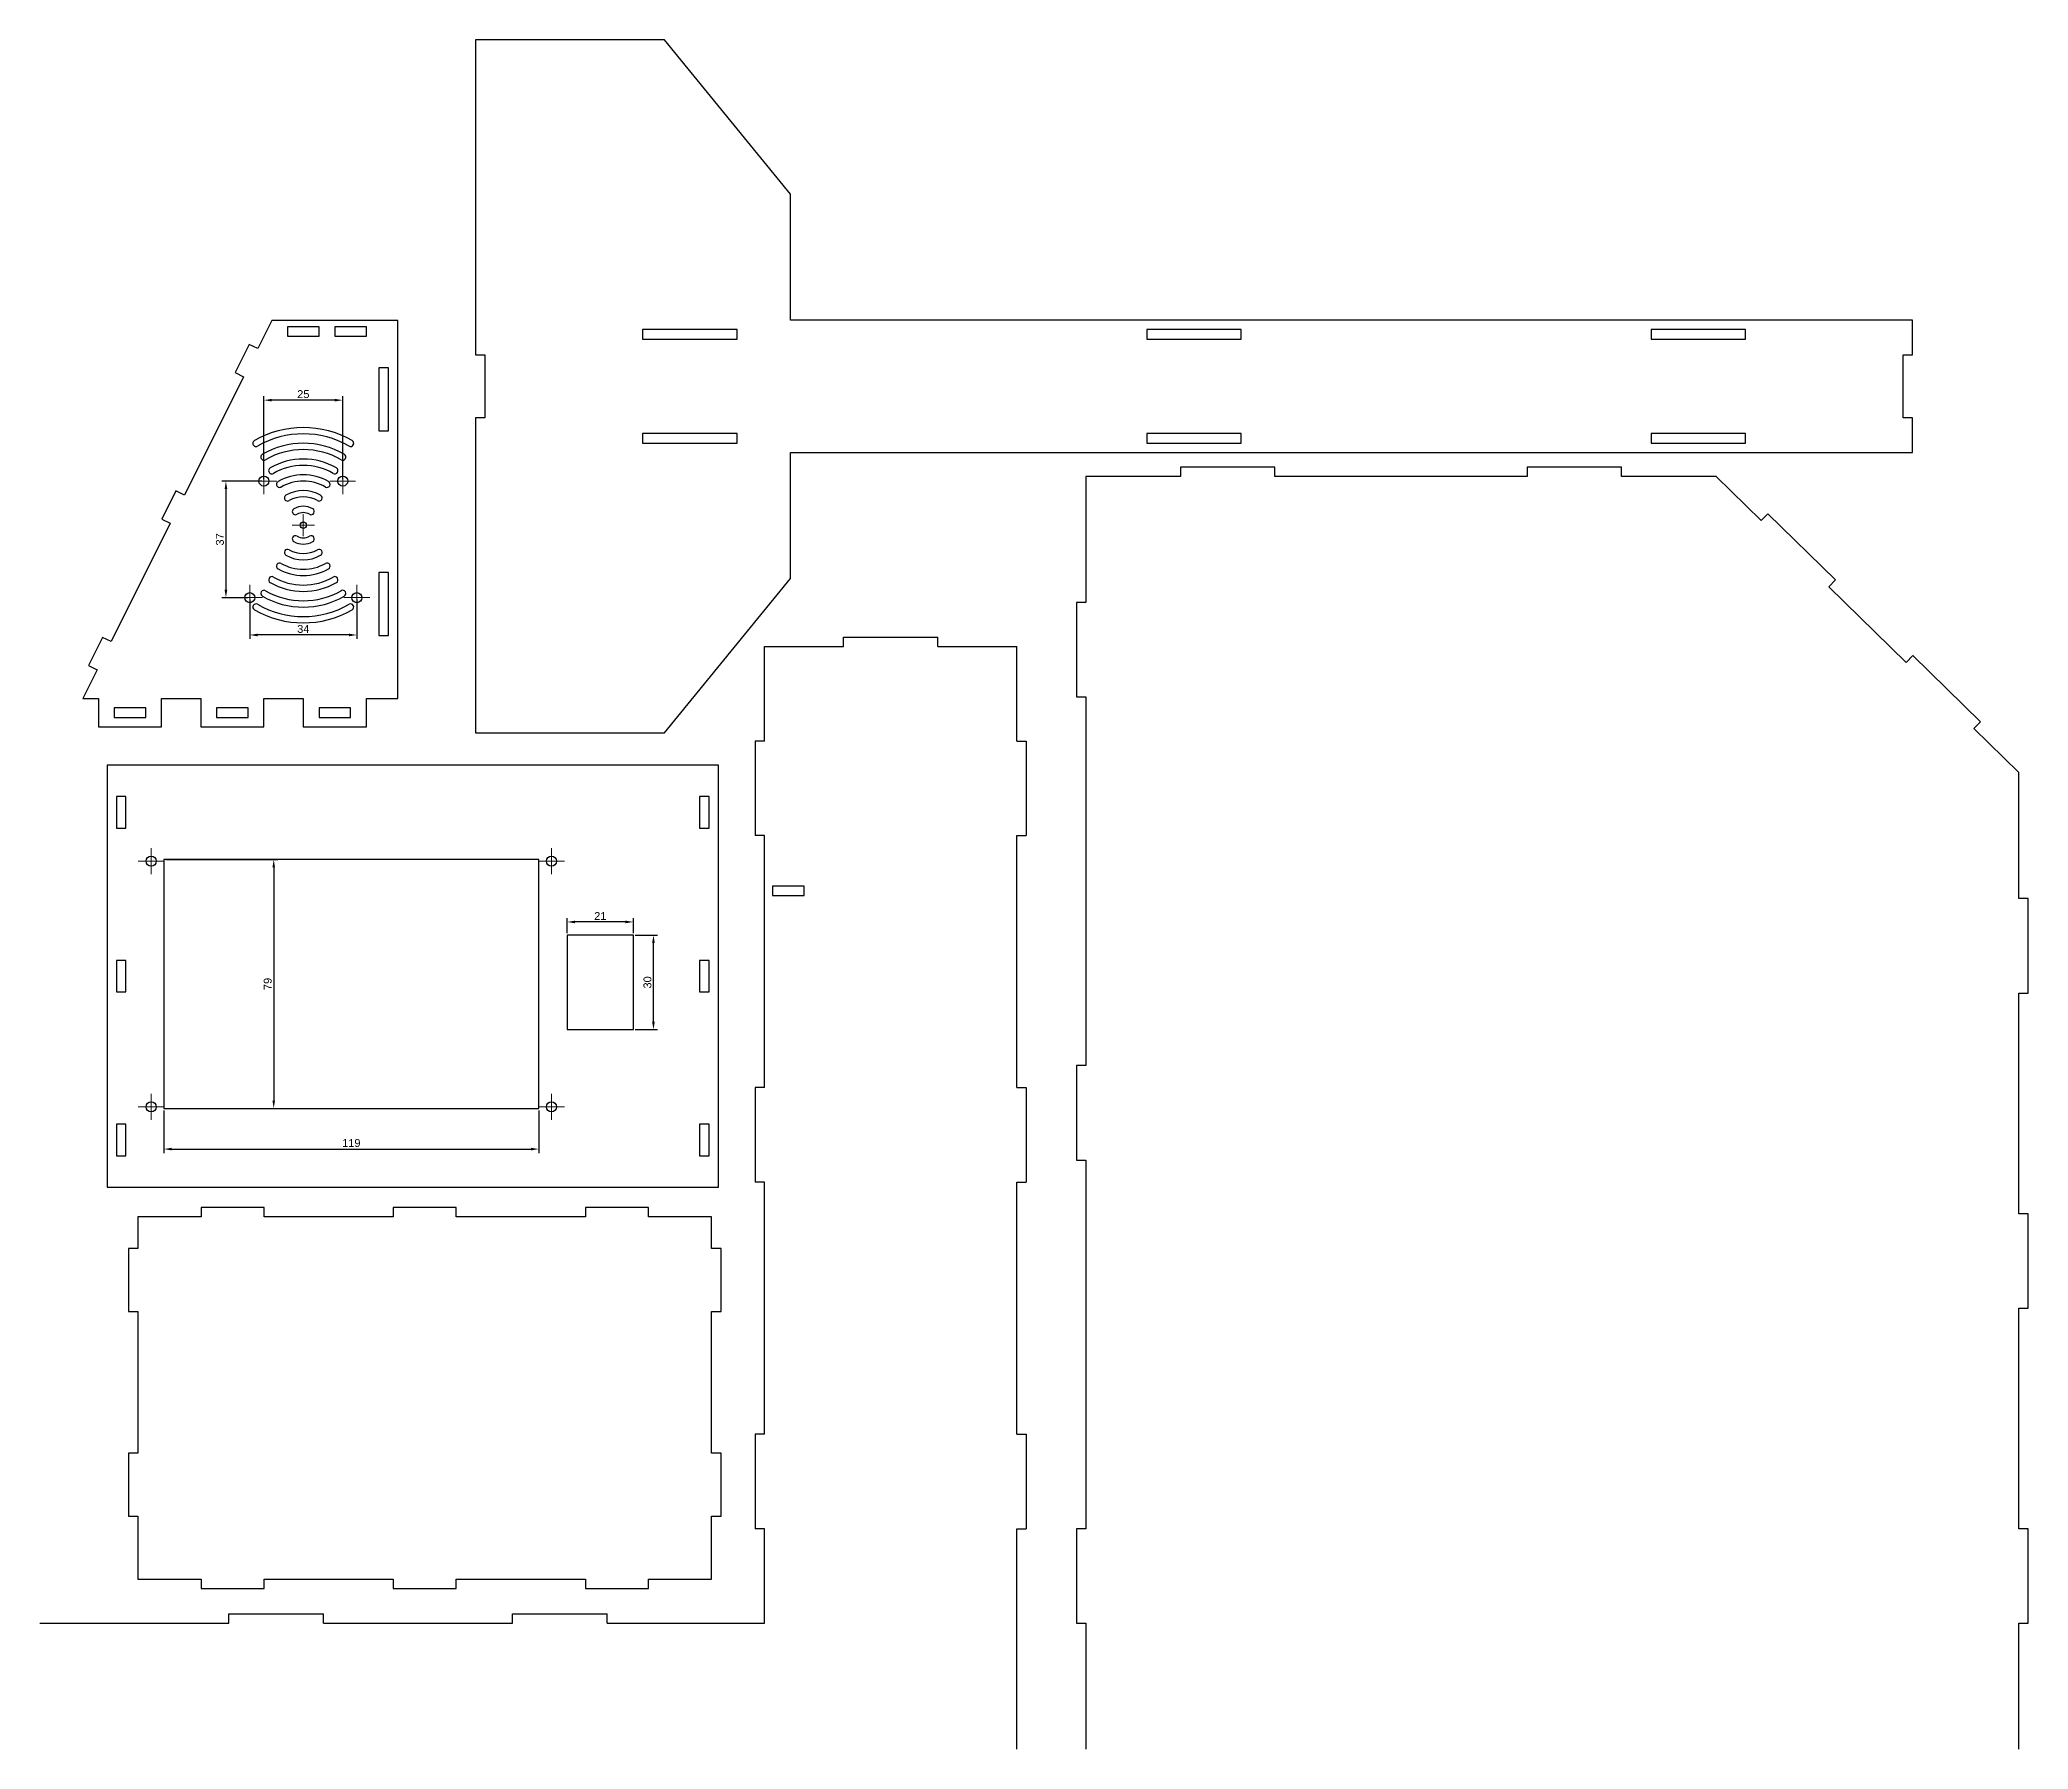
# Model space of a CAD drawing. Header units: millimetres. Extents: x 4721 to 6828, y 89 to 634.
# Drawn here: x 5883 to 6514, y 92 to 634 of the extents above; entities that cross this region are included whole.
import ezdxf

# ---------------------------------------------------------------- set-up
doc = ezdxf.new("R2010")
doc.units = ezdxf.units.MM
doc.styles.get("Standard").update_dxf_attribs({"font": 'arial.ttf'})
doc.dimstyles.new('ISO-25', dxfattribs={"dimtxt": 2.5, "dimasz": 2.5, "dimexe": 1.25, "dimexo": 0.625, "dimtad": 1, "dimtxsty": 'Standard', "dimcen": 2.5, "dimadec": 0, "dimazin": 0, "dimtfac": 1, "dimtmove": 0, "dimatfit": 3, "dimfxl": 1, "dimarcsym": 0})

msp = doc.modelspace()

# ---------------------------------------------------------------- blocks, each defined once
blk = doc.blocks.new('SW_CENTERMARKSYMBOL_9')
at = {"color": 0, "linetype": 'Continuous', "lineweight": 0}
for p, q in [((-0.5, 0), (-0.7, 0)), ((0, 0), (-0.5, 0)), ((0, 0.5), (0, 0.7)), ((0, 0), (0, 0.5)), ((0, 0), (0.5, 0)), ((0, 0), (0, -0.5)), ((0.5, 0), (0.7, 0)), ((0, -0.5), (0, -0.7))]:
    blk.add_line(p, q, dxfattribs=at)
blk = doc.blocks.new('SW_CENTERMARKSYMBOL_10')
at = {"color": 0, "linetype": 'Continuous', "lineweight": 0}
for p, q in [((-0.5, 0), (-0.82, 0)), ((0, 0), (-0.5, 0)), ((0, 0.5), (0, 0.82)), ((0, 0), (0, 0.5)), ((0, 0), (0.5, 0)), ((0, 0), (0, -0.5)), ((0.5, 0), (0.82, 0)), ((0, -0.5), (0, -0.82))]:
    blk.add_line(p, q, dxfattribs=at)
blk = doc.blocks.new('SW_CENTERMARKSYMBOL_12')
at = {"color": 0, "linetype": 'Continuous', "lineweight": 0}
for p, q in [((-0.5, 0), (-0.82, 0)), ((0, 0), (-0.5, 0)), ((0, 0.5), (0, 0.82)), ((0, 0), (0, 0.5)), ((0, 0), (0.5, 0)), ((0, 0), (0, -0.5)), ((0.5, 0), (0.82, 0)), ((0, -0.5), (0, -0.82))]:
    blk.add_line(p, q, dxfattribs=at)
blk = doc.blocks.new('SW_CENTERMARKSYMBOL_14')
at = {"color": 0, "linetype": 'Continuous', "lineweight": 0}
for p, q in [((-0.5, 0), (-0.82, 0)), ((0, 0), (-0.5, 0)), ((0, 0.5), (0, 0.82)), ((0, 0), (0, 0.5)), ((0, 0), (0, -0.5)), ((0, 0), (0.5, 0)), ((0.5, 0), (0.82, 0)), ((0, -0.5), (0, -0.82))]:
    blk.add_line(p, q, dxfattribs=at)
blk = doc.blocks.new('SW_CENTERMARKSYMBOL_15')
at = {"color": 0, "linetype": 'Continuous', "lineweight": 0}
for p, q in [((-0.5, 0), (-0.82, 0)), ((0, 0), (-0.5, 0)), ((0, 0.5), (0, 0.82)), ((0, 0), (0, 0.5)), ((0, 0), (0, -0.5)), ((0, 0), (0.5, 0)), ((0.5, 0), (0.82, 0)), ((0, -0.5), (0, -0.82))]:
    blk.add_line(p, q, dxfattribs=at)
blk = doc.blocks.new('SW_CENTERMARKSYMBOL_16')
at = {"color": 0, "linetype": 'Continuous', "lineweight": 0}
for p, q in [((-0.5, 0), (-0.82, 0)), ((0, 0), (-0.5, 0)), ((0, 0.5), (0, 0.82)), ((0, 0), (0, 0.5)), ((0, 0), (0, -0.5)), ((0, 0), (0.5, 0)), ((0.5, 0), (0.82, 0)), ((0, -0.5), (0, -0.82))]:
    blk.add_line(p, q, dxfattribs=at)
blk = doc.blocks.new('SW_CENTERMARKSYMBOL_17')
at = {"color": 0, "linetype": 'Continuous', "lineweight": 0}
for p, q in [((-0.5, 0), (-0.82, 0)), ((0, 0), (-0.5, 0)), ((0, 0.5), (0, 0.82)), ((0, 0), (0, 0.5)), ((0, 0), (0, -0.5)), ((0, 0), (0.5, 0)), ((0.5, 0), (0.82, 0)), ((0, -0.5), (0, -0.82))]:
    blk.add_line(p, q, dxfattribs=at)
blk = doc.blocks.new('*D41')
at = {"color": 0, "lineweight": -2, "transparency": 16777216}
for p, q in [((5949.59, 456.59), (5949.59, 444.12)), ((5983.59, 456.59), (5983.59, 444.12)), ((5981.09, 445.37), (5952.09, 445.37))]:
    blk.add_line(p, q, dxfattribs=at)
at = {"color": 0, "transparency": 16777216}
for points in [[(5952.09, 445.78), (5952.09, 444.95), (5949.59, 445.37)], [(5981.09, 445.78), (5981.09, 444.95), (5983.59, 445.37)]]:
    blk.add_solid(points, dxfattribs=at)
at = {"layer": 'Defpoints', "color": 0, "transparency": 16777216}
for p in [(5949.59, 457.21), (5983.59, 457.21), (5949.59, 445.37)]:
    blk.add_point(p, dxfattribs=at)
at = {"color": 0, "transparency": 16777216, "insert": (5966.59, 447.27), "char_height": 2.5, "attachment_point": 5}
blk.add_mtext('34', dxfattribs=at)
blk = doc.blocks.new('*D42')
at = {"color": 0, "lineweight": -2, "transparency": 16777216}
for p, q in [((5953.47, 494.21), (5940.79, 494.21)), ((5942.04, 491.71), (5942.04, 459.71)), ((5948.97, 457.21), (5940.79, 457.21))]:
    blk.add_line(p, q, dxfattribs=at)
at = {"color": 0, "transparency": 16777216}
for points in [[(5941.62, 491.71), (5942.46, 491.71), (5942.04, 494.21)], [(5941.62, 459.71), (5942.46, 459.71), (5942.04, 457.21)]]:
    blk.add_solid(points, dxfattribs=at)
at = {"layer": 'Defpoints', "color": 0, "transparency": 16777216}
for p in [(5954.09, 494.21), (5942.04, 457.21), (5949.59, 457.21)]:
    blk.add_point(p, dxfattribs=at)
at = {"color": 0, "transparency": 16777216, "insert": (5940.14, 475.71), "char_height": 2.5, "attachment_point": 5, "rotation": 90}
blk.add_mtext('37', dxfattribs=at)
blk = doc.blocks.new('*D43')
at = {"color": 0, "lineweight": -2, "transparency": 16777216}
for p, q in [((5954.09, 494.84), (5954.09, 521.16)), ((5976.59, 519.91), (5956.59, 519.91)), ((5979.09, 494.84), (5979.09, 521.16))]:
    blk.add_line(p, q, dxfattribs=at)
at = {"color": 0, "transparency": 16777216}
for points in [[(5956.59, 520.32), (5956.59, 519.49), (5954.09, 519.91)], [(5976.59, 520.32), (5976.59, 519.49), (5979.09, 519.91)]]:
    blk.add_solid(points, dxfattribs=at)
at = {"layer": 'Defpoints', "color": 0, "transparency": 16777216}
for p in [(5954.09, 519.91), (5954.09, 494.21), (5979.09, 494.21)]:
    blk.add_point(p, dxfattribs=at)
at = {"color": 0, "transparency": 16777216, "insert": (5966.59, 521.81), "char_height": 2.5, "attachment_point": 5}
blk.add_mtext('25', dxfattribs=at)
blk = doc.blocks.new('*D44')
at = {"color": 0, "lineweight": -2, "transparency": 16777216}
for p, q in [((5922.32, 294.47), (5922.32, 280.94)), ((6041.32, 294.47), (6041.32, 280.94)), ((5924.82, 282.19), (6038.82, 282.19))]:
    blk.add_line(p, q, dxfattribs=at)
at = {"color": 0, "transparency": 16777216}
for points in [[(5924.82, 282.6), (5924.82, 281.77), (5922.32, 282.19)], [(6038.82, 282.6), (6038.82, 281.77), (6041.32, 282.19)]]:
    blk.add_solid(points, dxfattribs=at)
at = {"layer": 'Defpoints', "color": 0, "transparency": 16777216}
for p in [(5922.32, 295.09), (6041.32, 295.09), (6041.32, 282.19)]:
    blk.add_point(p, dxfattribs=at)
at = {"color": 0, "transparency": 16777216, "insert": (5981.82, 284.09), "char_height": 2.5, "attachment_point": 5}
blk.add_mtext('119', dxfattribs=at)
blk = doc.blocks.new('*D45')
at = {"color": 0, "lineweight": -2, "transparency": 16777216}
for p, q in [((5922.94, 374.09), (5958.46, 374.09)), ((5957.21, 371.59), (5957.21, 297.59)), ((5922.94, 295.09), (5958.46, 295.09))]:
    blk.add_line(p, q, dxfattribs=at)
at = {"color": 0, "transparency": 16777216}
for points in [[(5956.79, 371.59), (5957.62, 371.59), (5957.21, 374.09)], [(5956.79, 297.59), (5957.62, 297.59), (5957.21, 295.09)]]:
    blk.add_solid(points, dxfattribs=at)
at = {"layer": 'Defpoints', "color": 0, "transparency": 16777216}
for p in [(5922.32, 374.09), (5922.32, 295.09), (5957.21, 295.09)]:
    blk.add_point(p, dxfattribs=at)
at = {"color": 0, "transparency": 16777216, "insert": (5955.31, 334.59), "char_height": 2.5, "attachment_point": 5, "rotation": 90}
blk.add_mtext('79', dxfattribs=at)
blk = doc.blocks.new('*D46')
at = {"color": 0, "lineweight": -2, "transparency": 16777216}
for p, q in [((6050.32, 350.72), (6050.32, 355.53)), ((6068.82, 354.28), (6052.82, 354.28)), ((6071.32, 350.72), (6071.32, 355.53))]:
    blk.add_line(p, q, dxfattribs=at)
at = {"color": 0, "transparency": 16777216}
for points in [[(6052.82, 354.69), (6052.82, 353.86), (6050.32, 354.28)], [(6068.82, 354.69), (6068.82, 353.86), (6071.32, 354.28)]]:
    blk.add_solid(points, dxfattribs=at)
at = {"layer": 'Defpoints', "color": 0, "transparency": 16777216}
for p in [(6050.32, 354.28), (6050.32, 350.09), (6071.32, 350.09)]:
    blk.add_point(p, dxfattribs=at)
at = {"color": 0, "transparency": 16777216, "insert": (6060.82, 356.16), "char_height": 2.5, "attachment_point": 5}
blk.add_mtext('21', dxfattribs=at)
blk = doc.blocks.new('*D47')
at = {"color": 0, "lineweight": -2, "transparency": 16777216}
for p, q in [((6071.94, 350.09), (6078.94, 350.09)), ((6077.69, 322.59), (6077.69, 347.59)), ((6071.94, 320.09), (6078.94, 320.09))]:
    blk.add_line(p, q, dxfattribs=at)
at = {"color": 0, "transparency": 16777216}
for points in [[(6077.27, 347.59), (6078.11, 347.59), (6077.69, 350.09)], [(6077.27, 322.59), (6078.11, 322.59), (6077.69, 320.09)]]:
    blk.add_solid(points, dxfattribs=at)
at = {"layer": 'Defpoints', "color": 0, "transparency": 16777216}
for p in [(6071.32, 350.09), (6077.69, 350.09), (6071.32, 320.09)]:
    blk.add_point(p, dxfattribs=at)
at = {"color": 0, "transparency": 16777216, "insert": (6075.79, 335.09), "char_height": 2.5, "attachment_point": 5, "rotation": 90}
blk.add_mtext('30', dxfattribs=at)

# ---------------------------------------------------------------- dimensions: what is measured, and where the dimension line sits
for base, p1, p2, angle, picture, middle in [((5954.094, 519.906), (5979.094, 494.214), (5954.094, 494.214), 180, '*D43', (5966.594, 521.808)), ((5942.038, 457.214), (5954.094, 494.214), (5949.594, 457.214), 270, '*D42', (5940.136, 475.714)), ((5949.594, 445.367), (5983.594, 457.214), (5949.594, 457.214), 180, '*D41', (5966.594, 447.269)), ((5957.208, 295.09), (5922.315, 374.09), (5922.315, 295.09), 90, '*D45', (5955.307, 334.59)), ((6077.691, 350.09), (6071.315, 320.09), (6071.315, 350.09), 90, '*D47', (6075.789, 335.09))]:
    dim = msp.add_linear_dim(base=base, p1=p1, p2=p2, angle=angle, dimstyle='ISO-25')
    dim.commit()
    dim.dimension.update_dxf_attribs({"geometry": picture, "text_midpoint": middle})
for base, p1, p2, picture, middle in [((6050.315, 354.278), (6071.315, 350.09), (6050.315, 350.09), '*D46', (6060.815, 356.158)), ((6041.315, 282.188), (5922.315, 295.09), (6041.315, 295.09), '*D44', (5981.815, 284.089))]:
    dim = msp.add_linear_dim(base=base, p1=p1, p2=p2, dimstyle='ISO-25')
    dim.commit()
    dim.dimension.update_dxf_attribs({"geometry": picture, "text_midpoint": middle})

# ---------------------------------------------------------------- linework, layer by layer
at = {"color": 7, "linetype": 'Continuous', "lineweight": 25}
for p, q in [((6021.205, 634.304), (6021.205, 534.304)), ((6081.205, 634.304), (6021.205, 634.304)), ((6121.205, 585.304), (6081.205, 634.304)), ((6121.205, 545.304), (6121.205, 585.304)), ((5956.594, 545.214), (5952.122, 536.27)), ((5996.594, 545.214), (5956.594, 545.214)), ((5971.594, 543.214), (5961.594, 543.214)), ((5961.594, 543.214), (5961.594, 540.214)), ((5971.594, 540.214), (5971.594, 543.214)), ((5986.594, 543.214), (5976.594, 543.214)), ((5976.594, 543.214), (5976.594, 540.214)), ((5986.594, 540.214), (5986.594, 543.214)), ((5996.594, 425.214), (5996.594, 545.214)), ((6477.205, 545.304), (6121.205, 545.304)), ((6477.205, 534.304), (6477.205, 545.304)), ((5949.439, 537.612), (5944.966, 528.667)), ((5952.122, 536.27), (5949.439, 537.612)), ((5961.594, 540.214), (5971.594, 540.214)), ((5976.594, 540.214), (5986.594, 540.214)), ((6104.205, 542.304), (6074.205, 542.304)), ((6074.205, 542.304), (6074.205, 539.304)), ((6074.205, 539.304), (6104.205, 539.304)), ((6104.205, 539.304), (6104.205, 542.304)), ((6264.205, 542.304), (6234.205, 542.304)), ((6234.205, 542.304), (6234.205, 539.304)), ((6234.205, 539.304), (6264.205, 539.304)), ((6264.205, 539.304), (6264.205, 542.304)), ((6424.205, 542.304), (6394.205, 542.304)), ((6394.205, 542.304), (6394.205, 539.304)), ((6394.205, 539.304), (6424.205, 539.304)), ((6424.205, 539.304), (6424.205, 542.304)), ((5993.594, 530.214), (5990.594, 530.214)), ((5990.594, 530.214), (5990.594, 510.214)), ((5993.594, 510.214), (5993.594, 530.214)), ((6021.205, 534.304), (6024.205, 534.304)), ((6024.205, 534.304), (6024.205, 514.304)), ((6474.205, 534.304), (6477.205, 534.304)), ((6474.205, 514.304), (6474.205, 534.304)), ((5947.65, 527.326), (5928.867, 489.76)), ((5944.966, 528.667), (5947.65, 527.326)), ((6021.205, 514.304), (6021.205, 414.304)), ((6024.205, 514.304), (6021.205, 514.304)), ((6477.205, 514.304), (6474.205, 514.304)), ((6477.205, 503.304), (6477.205, 514.304)), ((5990.594, 510.214), (5993.594, 510.214)), ((6074.205, 509.304), (6074.205, 506.304)), ((6104.205, 509.304), (6074.205, 509.304)), ((6074.205, 506.304), (6104.205, 506.304)), ((6104.205, 506.304), (6104.205, 509.304)), ((6234.205, 509.304), (6234.205, 506.304)), ((6264.205, 509.304), (6234.205, 509.304)), ((6234.205, 506.304), (6264.205, 506.304)), ((6264.205, 506.304), (6264.205, 509.304)), ((6394.205, 509.304), (6394.205, 506.304)), ((6424.205, 509.304), (6394.205, 509.304)), ((6394.205, 506.304), (6424.205, 506.304)), ((6424.205, 506.304), (6424.205, 509.304)), ((6121.205, 503.304), (6477.205, 503.304)), ((6121.205, 463.304), (6121.205, 503.304)), ((6244.895, 498.684), (6244.895, 495.684)), ((6274.895, 498.684), (6244.895, 498.684)), ((6274.895, 495.684), (6274.895, 498.684)), ((6354.895, 498.684), (6354.895, 495.684)), ((6384.895, 498.684), (6354.895, 498.684)), ((6384.895, 495.684), (6384.895, 498.684)), ((6214.895, 495.684), (6214.895, 455.684)), ((6244.895, 495.684), (6214.895, 495.684)), ((6354.895, 495.684), (6274.895, 495.684)), ((6414.895, 495.684), (6384.895, 495.684)), ((6429.185, 481.691), (6414.895, 495.684)), ((5926.183, 491.102), (5921.711, 482.157)), ((5928.867, 489.76), (5926.183, 491.102)), ((5924.395, 480.816), (5905.612, 443.25)), ((5921.711, 482.157), (5924.395, 480.816)), ((6431.284, 483.835), (6429.185, 481.691)), ((6452.719, 462.846), (6431.284, 483.835)), ((5993.594, 465.214), (5990.594, 465.214)), ((5990.594, 465.214), (5990.594, 445.214)), ((5993.594, 445.214), (5993.594, 465.214)), ((6081.205, 414.304), (6121.205, 463.304)), ((6450.62, 460.703), (6452.719, 462.846)), ((6475.169, 436.665), (6450.62, 460.703)), ((6211.895, 455.684), (6211.895, 425.684)), ((6214.895, 455.684), (6211.895, 455.684)), ((5902.928, 444.591), (5898.456, 435.647)), ((5905.612, 443.25), (5902.928, 444.591)), ((5990.594, 445.214), (5993.594, 445.214)), ((6112.974, 411.684), (6112.974, 441.684)), ((6112.974, 441.684), (6137.974, 441.684)), ((6137.974, 441.684), (6137.974, 444.684)), ((6137.974, 444.684), (6167.974, 444.684)), ((6167.974, 441.684), (6167.974, 444.684)), ((6167.974, 441.684), (6192.974, 441.684)), ((6192.974, 411.684), (6192.974, 441.684)), ((5898.456, 435.647), (5901.14, 434.305)), ((6477.268, 438.809), (6475.169, 436.665)), ((6498.704, 417.82), (6477.268, 438.809)), ((5901.14, 434.305), (5896.594, 425.214)), ((5896.594, 425.214), (5901.594, 425.214)), ((5901.594, 425.214), (5901.594, 416.214)), ((5921.594, 425.214), (5934.094, 425.214)), ((5921.594, 416.214), (5921.594, 425.214)), ((5934.094, 425.214), (5934.094, 416.214)), ((5954.094, 425.214), (5966.594, 425.214)), ((5954.094, 416.214), (5954.094, 425.214)), ((5966.594, 425.214), (5966.594, 416.214)), ((5986.594, 425.214), (5996.594, 425.214)), ((5986.594, 416.214), (5986.594, 425.214)), ((6211.895, 425.684), (6214.895, 425.684)), ((6214.895, 425.684), (6214.895, 308.684)), ((5916.594, 422.214), (5906.594, 422.214)), ((5906.594, 422.214), (5906.594, 419.214)), ((5906.594, 419.214), (5916.594, 419.214)), ((5916.594, 419.214), (5916.594, 422.214)), ((5949.094, 422.214), (5939.094, 422.214)), ((5939.094, 422.214), (5939.094, 419.214)), ((5939.094, 419.214), (5949.094, 419.214)), ((5949.094, 419.214), (5949.094, 422.214)), ((5981.594, 422.214), (5971.594, 422.214)), ((5971.594, 422.214), (5971.594, 419.214)), ((5971.594, 419.214), (5981.594, 419.214)), ((5981.594, 419.214), (5981.594, 422.214)), ((6496.605, 415.676), (6498.704, 417.82)), ((5901.594, 416.214), (5921.594, 416.214)), ((5934.094, 416.214), (5954.094, 416.214)), ((5966.594, 416.214), (5986.594, 416.214)), ((6021.205, 414.304), (6081.205, 414.304)), ((6109.974, 411.684), (6109.974, 381.684)), ((6112.974, 411.684), (6109.974, 411.684)), ((6192.974, 411.684), (6195.974, 411.684)), ((6195.974, 411.684), (6195.974, 381.684)), ((6510.895, 401.684), (6496.605, 415.676)), ((6098.315, 404.09), (5904.315, 404.09)), ((5904.315, 404.09), (5904.315, 270.09)), ((6098.315, 270.09), (6098.315, 404.09)), ((6510.895, 361.684), (6510.895, 401.684)), ((5910.315, 394.09), (5907.315, 394.09)), ((5907.315, 394.09), (5907.315, 384.09)), ((5910.315, 384.09), (5910.315, 394.09)), ((6095.315, 394.09), (6092.315, 394.09)), ((6092.315, 394.09), (6092.315, 384.09)), ((6095.315, 384.09), (6095.315, 394.09)), ((5907.315, 384.09), (5910.315, 384.09)), ((6092.315, 384.09), (6095.315, 384.09)), ((6112.974, 381.684), (6109.974, 381.684)), ((6112.974, 301.684), (6112.974, 381.684)), ((6192.974, 381.684), (6195.974, 381.684)), ((6192.974, 301.684), (6192.974, 381.684)), ((6041.315, 374.09), (5922.315, 374.09)), ((5922.315, 374.09), (5922.315, 295.09)), ((6041.315, 295.09), (6041.315, 374.09)), ((6125.474, 365.684), (6115.474, 365.684)), ((6115.474, 365.684), (6115.474, 362.684)), ((6115.474, 362.684), (6125.474, 362.684)), ((6125.474, 362.684), (6125.474, 365.684)), ((6513.895, 361.684), (6510.895, 361.684)), ((6513.895, 331.684), (6513.895, 361.684)), ((6071.315, 350.09), (6050.315, 350.09)), ((6050.315, 350.09), (6050.315, 320.09)), ((6071.315, 320.09), (6071.315, 350.09)), ((5910.315, 342.09), (5907.315, 342.09)), ((5907.315, 342.09), (5907.315, 332.09)), ((5910.315, 332.09), (5910.315, 342.09)), ((6095.315, 342.09), (6092.315, 342.09)), ((6092.315, 342.09), (6092.315, 332.09)), ((6095.315, 332.09), (6095.315, 342.09)), ((5907.315, 332.09), (5910.315, 332.09)), ((6092.315, 332.09), (6095.315, 332.09)), ((6510.895, 331.684), (6513.895, 331.684)), ((6510.895, 261.684), (6510.895, 331.684)), ((6050.315, 320.09), (6071.315, 320.09)), ((6211.895, 308.684), (6211.895, 278.684)), ((6214.895, 308.684), (6211.895, 308.684)), ((6109.974, 301.684), (6109.974, 271.684)), ((6112.974, 301.684), (6109.974, 301.684)), ((6192.974, 301.684), (6195.974, 301.684)), ((6195.974, 301.684), (6195.974, 271.684)), ((5922.315, 295.09), (6041.315, 295.09)), ((5910.315, 290.09), (5907.315, 290.09)), ((5907.315, 290.09), (5907.315, 280.09)), ((5910.315, 280.09), (5910.315, 290.09)), ((6095.315, 290.09), (6092.315, 290.09)), ((6092.315, 290.09), (6092.315, 280.09)), ((6095.315, 280.09), (6095.315, 290.09)), ((5907.315, 280.09), (5910.315, 280.09)), ((6092.315, 280.09), (6095.315, 280.09)), ((6211.895, 278.684), (6214.895, 278.684)), ((6214.895, 278.684), (6214.895, 161.684)), ((6112.974, 271.684), (6109.974, 271.684)), ((6112.974, 191.684), (6112.974, 271.684)), ((6192.974, 271.684), (6195.974, 271.684)), ((6192.974, 191.684), (6192.974, 271.684)), ((5904.315, 270.09), (6098.315, 270.09)), ((5914.138, 260.657), (5914.138, 250.657)), ((5934.138, 260.657), (5914.138, 260.657)), ((5934.138, 263.657), (5934.138, 260.657)), ((5954.138, 263.657), (5934.138, 263.657)), ((5954.138, 260.657), (5954.138, 263.657)), ((5995.138, 260.657), (5954.138, 260.657)), ((5995.138, 263.657), (5995.138, 260.657)), ((6015.138, 263.657), (5995.138, 263.657)), ((6015.138, 260.657), (6015.138, 263.657)), ((6056.138, 260.657), (6015.138, 260.657)), ((6056.138, 263.657), (6056.138, 260.657)), ((6076.138, 263.657), (6056.138, 263.657)), ((6076.138, 260.657), (6076.138, 263.657)), ((6096.138, 260.657), (6076.138, 260.657)), ((6096.138, 250.657), (6096.138, 260.657)), ((6513.895, 261.684), (6510.895, 261.684)), ((6513.895, 231.684), (6513.895, 261.684)), ((5911.138, 250.657), (5911.138, 230.657)), ((5914.138, 250.657), (5911.138, 250.657)), ((6099.138, 250.657), (6096.138, 250.657)), ((6099.138, 230.657), (6099.138, 250.657)), ((5911.138, 230.657), (5914.138, 230.657)), ((5914.138, 230.657), (5914.138, 185.657)), ((6096.138, 230.657), (6099.138, 230.657)), ((6096.138, 185.657), (6096.138, 230.657)), ((6510.895, 231.684), (6513.895, 231.684)), ((6510.895, 161.684), (6510.895, 231.684)), ((6109.974, 191.684), (6109.974, 161.684)), ((6112.974, 191.684), (6109.974, 191.684)), ((6192.974, 191.684), (6195.974, 191.684)), ((6195.974, 191.684), (6195.974, 161.684)), ((5911.138, 185.657), (5911.138, 165.657)), ((5914.138, 185.657), (5911.138, 185.657)), ((6099.138, 185.657), (6096.138, 185.657)), ((6099.138, 165.657), (6099.138, 185.657)), ((5911.138, 165.657), (5914.138, 165.657)), ((5914.138, 165.657), (5914.138, 145.657)), ((6096.138, 165.657), (6099.138, 165.657)), ((6096.138, 145.657), (6096.138, 165.657)), ((6112.974, 161.684), (6109.974, 161.684)), ((6112.974, 131.684), (6112.974, 161.684)), ((6192.974, 161.684), (6195.974, 161.684)), ((6192.974, 91.684), (6192.974, 161.684)), ((6211.895, 161.684), (6211.895, 131.684)), ((6214.895, 161.684), (6211.895, 161.684)), ((6513.895, 161.684), (6510.895, 161.684)), ((6513.895, 131.684), (6513.895, 161.684)), ((5914.138, 145.657), (5934.138, 145.657)), ((5934.138, 145.657), (5934.138, 142.657)), ((5954.138, 145.657), (5995.138, 145.657)), ((5954.138, 142.657), (5954.138, 145.657)), ((5995.138, 145.657), (5995.138, 142.657)), ((6015.138, 145.657), (6056.138, 145.657)), ((6015.138, 142.657), (6015.138, 145.657)), ((6056.138, 145.657), (6056.138, 142.657)), ((6076.138, 142.657), (6076.138, 145.657)), ((6076.138, 145.657), (6096.138, 145.657)), ((5934.138, 142.657), (5954.138, 142.657)), ((5995.138, 142.657), (6015.138, 142.657)), ((6056.138, 142.657), (6076.138, 142.657)), ((5942.974, 131.684), (5942.974, 134.684)), ((5942.974, 134.684), (5972.974, 134.684)), ((5972.974, 131.684), (5972.974, 134.684)), ((6032.974, 131.684), (6032.974, 134.684)), ((6032.974, 134.684), (6062.974, 134.684)), ((6062.974, 131.684), (6062.974, 134.684)), ((5882.974, 131.684), (5942.974, 131.684)), ((5972.974, 131.684), (6032.974, 131.684)), ((6062.974, 131.684), (6112.974, 131.684)), ((6211.895, 131.684), (6214.895, 131.684)), ((6214.895, 131.684), (6214.895, 91.684)), ((6510.895, 131.684), (6513.895, 131.684)), ((6510.895, 91.684), (6510.895, 131.684))]:
    msp.add_line(p, q, dxfattribs=at)
for centre, radius in [((5954.094, 494.214), 1.6), ((5979.094, 494.214), 1.6), ((5966.594, 480.214), 1), ((5949.594, 457.214), 1.6), ((5983.594, 457.214), 1.6), ((5918.315, 373.59), 1.6), ((6045.315, 373.59), 1.6), ((5918.315, 295.59), 1.6), ((6045.315, 295.59), 1.6)]:
    msp.add_circle(centre, radius, dxfattribs=at)
for centre, radius, start, end in [((5966.594, 480.214), 31, 60, 120), ((5951.594, 506.195), 1, 120, 300), ((5966.594, 480.214), 29, 60, 120), ((5966.594, 480.214), 26, 60, 120), ((5981.594, 506.195), 1, 240, 60), ((5954.094, 501.865), 1, 120, 300), ((5966.594, 480.214), 24, 60, 120), ((5966.594, 480.214), 21, 60, 120), ((5966.594, 480.214), 19, 60, 120), ((5979.094, 501.865), 1, 240, 60), ((5956.594, 497.535), 1, 120, 300), ((5959.094, 493.205), 1, 120, 300), ((5966.594, 480.214), 16, 60, 120), ((5966.594, 480.214), 14, 60, 120), ((5974.094, 493.205), 1, 240, 60), ((5976.594, 497.535), 1, 240, 60), ((5961.594, 488.875), 1, 120, 300), ((5966.594, 480.214), 11, 60, 120), ((5966.594, 480.214), 9, 60, 120), ((5966.594, 480.214), 6, 60, 120), ((5971.594, 488.875), 1, 240, 60), ((5964.094, 484.544), 1, 120, 300), ((5966.594, 480.214), 4, 60, 120), ((5969.094, 484.544), 1, 240, 60), ((5964.094, 475.884), 1, 60, 240), ((5966.594, 480.214), 6, 240, 300), ((5966.594, 480.214), 4, 240, 300), ((5969.094, 475.884), 1, 300, 120), ((5959.094, 467.224), 1, 60, 240), ((5966.594, 480.214), 14, 240, 300), ((5961.594, 471.554), 1, 60, 240), ((5966.594, 480.214), 11, 240, 300), ((5966.594, 480.214), 9, 240, 300), ((5971.594, 471.554), 1, 300, 120), ((5974.094, 467.224), 1, 300, 120), ((5956.594, 462.894), 1, 60, 240), ((5966.594, 480.214), 21, 240, 300), ((5966.594, 480.214), 19, 240, 300), ((5966.594, 480.214), 16, 240, 300), ((5976.594, 462.894), 1, 300, 120), ((5951.594, 454.234), 1, 60, 240), ((5966.594, 480.214), 29, 240, 300), ((5954.094, 458.564), 1, 60, 240), ((5966.594, 480.214), 26, 240, 300), ((5966.594, 480.214), 24, 240, 300), ((5979.094, 458.564), 1, 300, 120), ((5981.594, 454.234), 1, 300, 120), ((5966.594, 480.214), 31, 240, 300)]:
    msp.add_arc(centre, radius, start, end, dxfattribs=at)

# ---------------------------------------------------------------- block references
at = {"color": 7, "linetype": 'Continuous', "lineweight": 0, "yscale": 5, "zscale": 5, "rotation": 180}
for name, p, xscale in [('SW_CENTERMARKSYMBOL_12', (5954.094, 494.214), -5), ('SW_CENTERMARKSYMBOL_12', (5979.094, 494.214), 5), ('SW_CENTERMARKSYMBOL_9', (5966.594, 480.214), 5), ('SW_CENTERMARKSYMBOL_10', (5949.594, 457.214), 5), ('SW_CENTERMARKSYMBOL_10', (5983.594, 457.214), -5)]:
    msp.add_blockref(name, p, dxfattribs=dict(at, xscale=xscale))
at = {"color": 7, "linetype": 'Continuous', "lineweight": 0, "xscale": 5, "yscale": 5, "zscale": 5}
for name, p in [('SW_CENTERMARKSYMBOL_14', (5918.315, 373.59)), ('SW_CENTERMARKSYMBOL_15', (6045.315, 373.59)), ('SW_CENTERMARKSYMBOL_17', (5918.315, 295.59)), ('SW_CENTERMARKSYMBOL_16', (6045.315, 295.59))]:
    msp.add_blockref(name, p, dxfattribs=at)

msp.set_redraw_order([(e.dxf.handle, doc.entitydb.next_handle()) for e in msp.query("TEXT MTEXT ATTDEF DIMENSION ARC_DIMENSION")])  # texts and dimensions are drawn at this point

doc.saveas('drawing.dxf')
